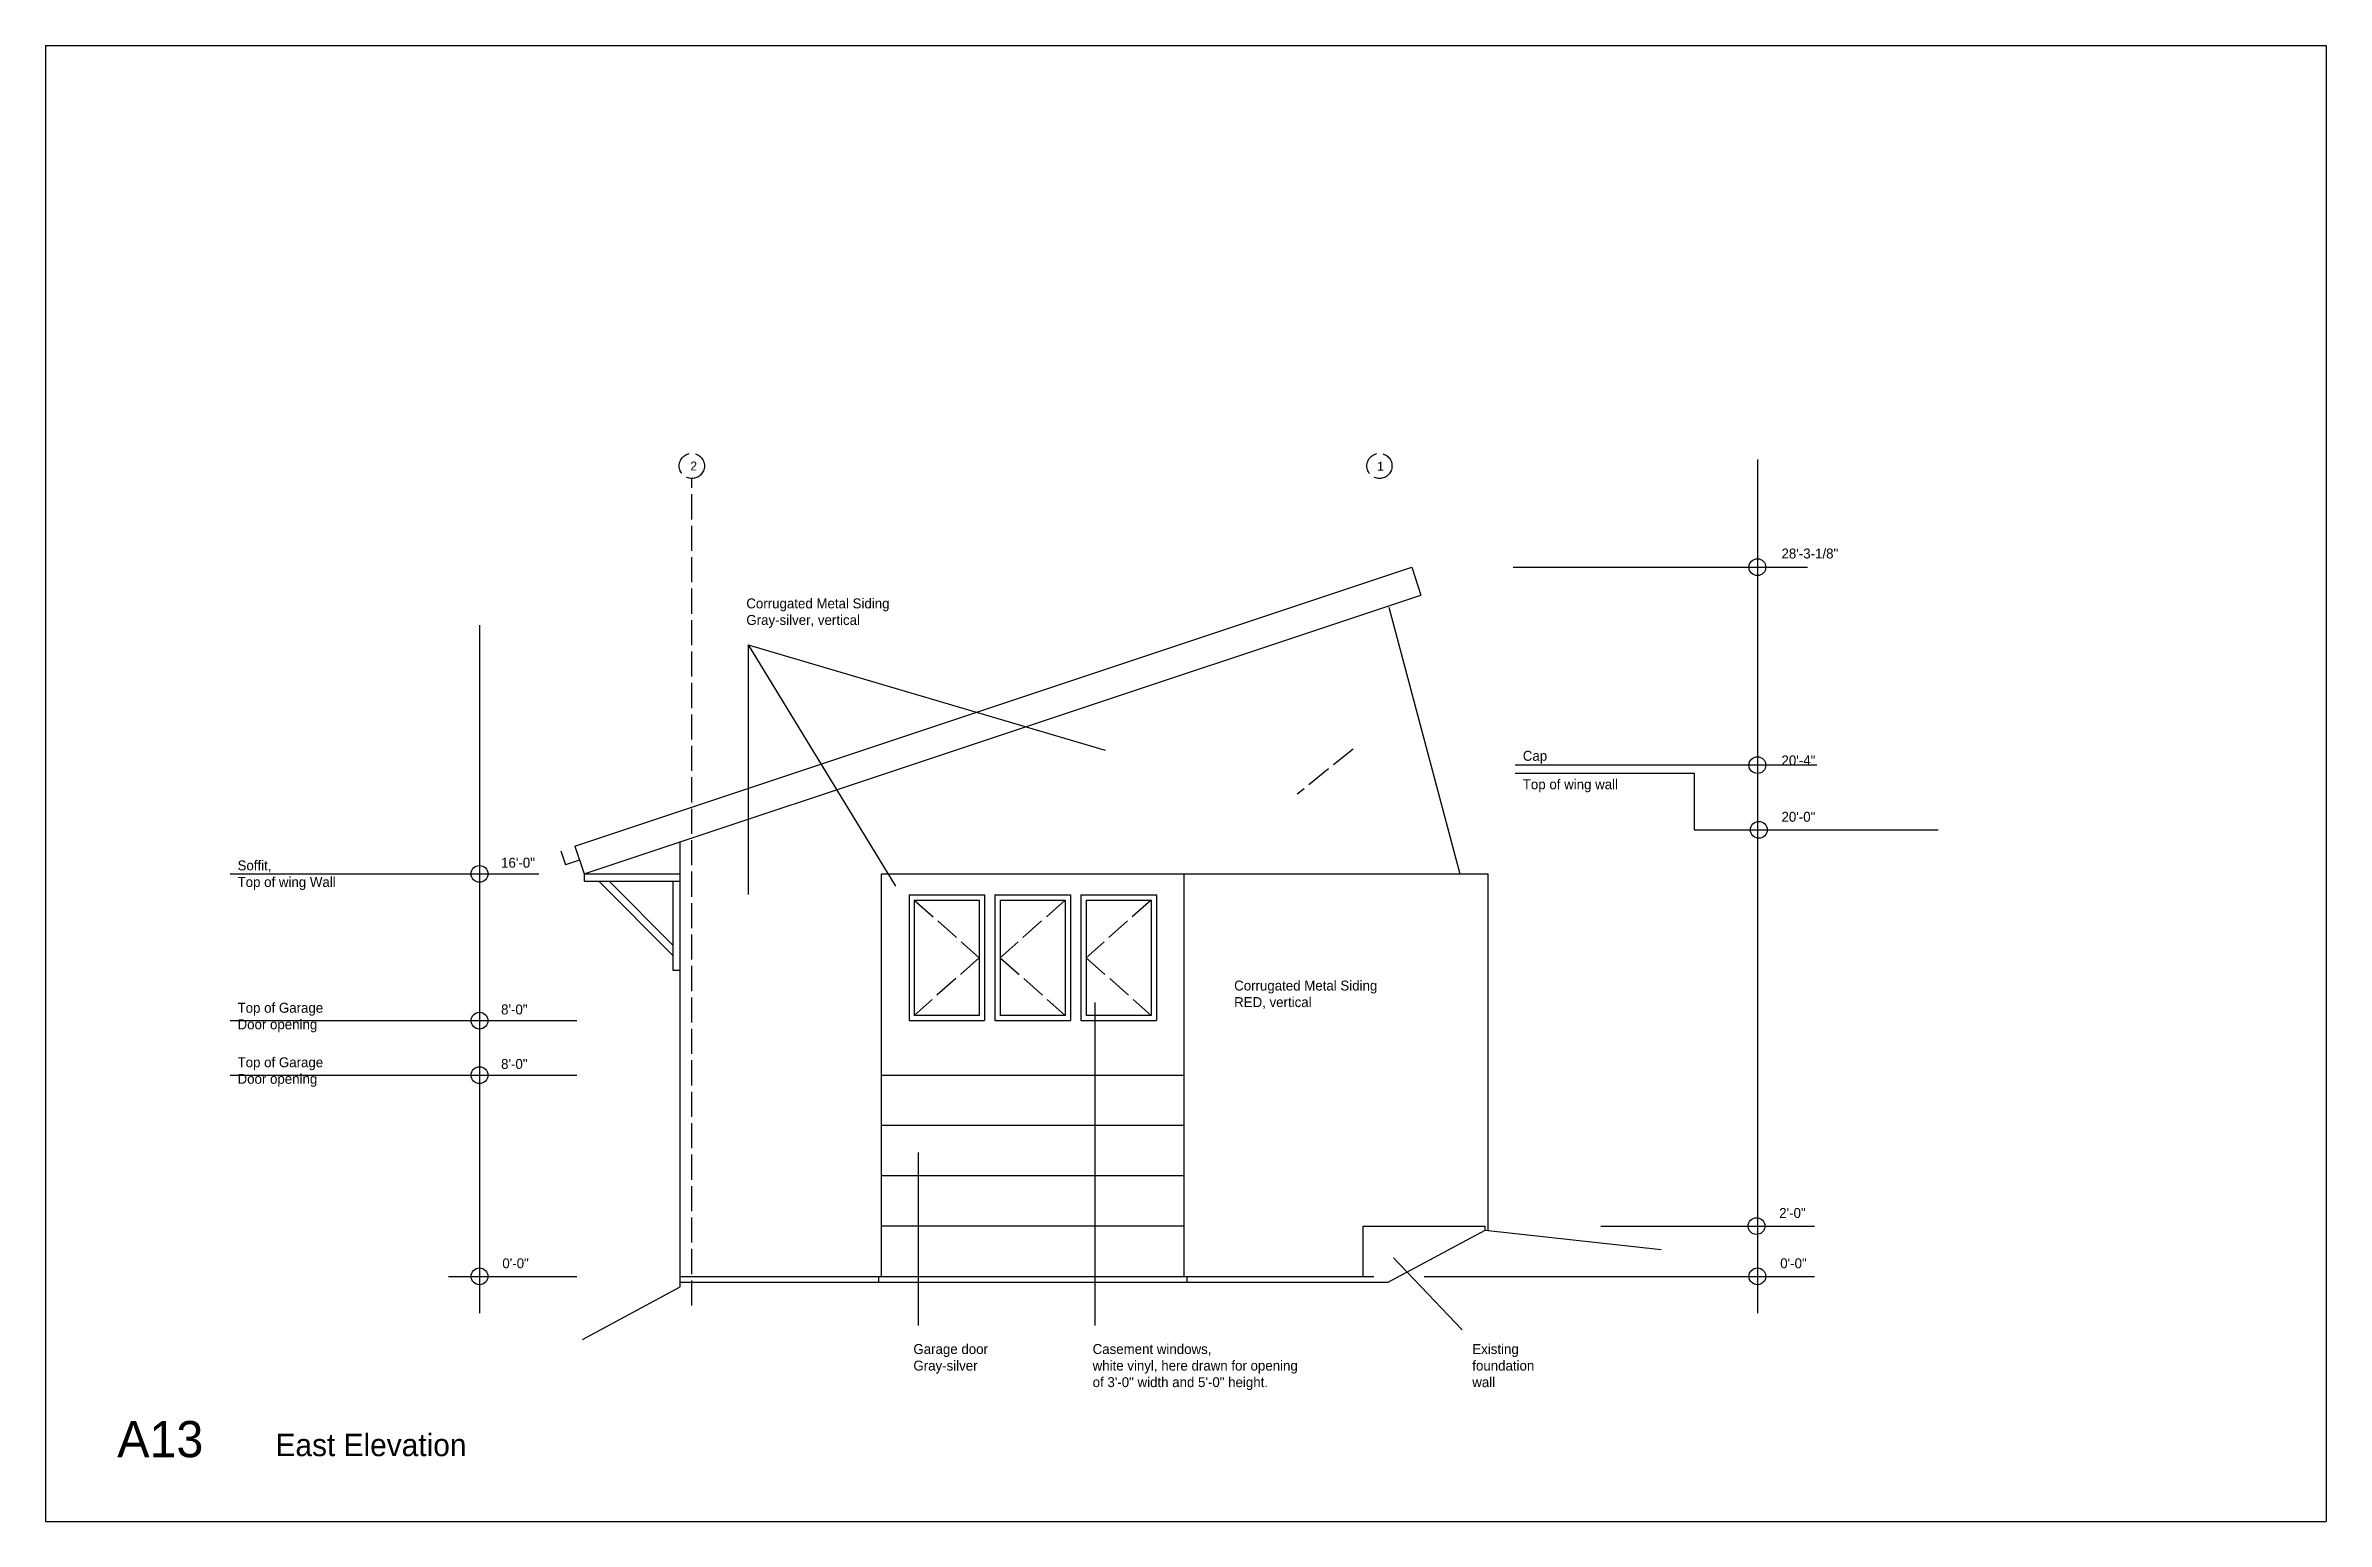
# Model space of a CAD drawing. Header units: inches. Extents: x -173 to 6951, y -1067 to 3486.
# Drawn here: x 2166 to 3254, y -1067 to -363 of the extents above; entities that cross this region are included whole.
import ezdxf

# ---------------------------------------------------------------- set-up
doc = ezdxf.new("R2010")
doc.units = ezdxf.units.IN
doc.header["$MEASUREMENT"] = 0
doc.linetypes.add('ACAD_ISO02W100', pattern=[15, 12, -3])
for name, color, linetype in [('const', 7, 'Continuous'), ('e1', 7, 'Continuous'), ('e2', 251, 'Continuous'), ('glassSwing', 172, 'ACAD_ISO02W100'), ('grid', 252, 'ACAD_ISO02W100'), ('millwork', 253, 'Continuous'), ('soffit', 253, 'ACAD_ISO02W100'), ('walls', 7, 'Continuous')]:
    doc.layers.add(name, color=color, linetype=linetype)

msp = doc.modelspace()

# ---------------------------------------------------------------- texts
at = {"layer": 'const', "attachment_point": 1}
for s, insert, char_height, width in [('2', (2473.6, -561.8), 4.26, 1625.197), ('1', (2801.2, -561.9), 4.26, 1625.197), ('28\'-3-1/8"', (2994.1, -603.3), 4.74, 1805.775), ('Corrugated Metal Siding^JGray-silver, vertical', (2500.3, -627.1), 4.736, 1805.775), ('Cap', (2870.7, -699.8), 4.74, 1805.775), ('20\'-4"', (2994.1, -702), 4.74, 1805.775), ('Top of wing wall', (2870.7, -713.4), 4.736, 1805.775), ('20\'-0"', (2994.1, -728.9), 4.74, 1805.775), ('16\'-0"', (2383.3, -750.8), 4.74, 1805.775), ('Soffit,^JTop of wing Wall', (2257.6, -752.1), 4.736, 1805.775), ('Corrugated Metal Siding^JRED, vertical', (2733, -809.4), 4.736, 1805.775), ('Top of Garage^JDoor opening', (2257.6, -820), 4.736, 1805.775), ('8\'-0"', (2383.3, -820.8), 4.74, 1805.775), ('Top of Garage^JDoor opening', (2257.6, -846), 4.736, 1805.775), ('8\'-0"', (2383.3, -846.8), 4.74, 1805.775), ('2\'-0"', (2993, -917.9), 4.74, 1805.775), ('0\'-0"', (2383.9, -941.9), 4.74, 1805.775), ('0\'-0"', (2993.5, -941.9), 4.74, 1805.775), ('Garage door^JGray-silver', (2580, -982.8), 4.736, 1805.775), ('Casement windows,^Jwhite vinyl, here drawn for opening^Jof 3\'-0" width and 5\'-0" height.', (2665.5, -982.8), 4.736, 1805.775), ('Existing^Jfoundation^Jwall', (2846.6, -982.8), 4.736, 1805.775), ('A13', (2200.2, -1019.5), 17.26, 6582.049), ('East Elevation', (2275.7, -1025.6), 10.656, 4062.993)]:
    msp.add_mtext(s, dxfattribs=dict(at, insert=insert, char_height=char_height, width=width))

# ---------------------------------------------------------------- linework, layer by layer
for p, q in [((2166, -363.4), (3254, -363.4)), ((2166, -363.4), (2166, -1067.4)), ((3254, -363.4), (3254, -1067.4)), ((2166, -1067.4), (3254, -1067.4))]:
    msp.add_line(p, q)
at = {"layer": 'e1'}
for p, q in [((2817.7, -612.2), (2822.1, -625.5)), ((2806.8, -631.2), (2840.6, -758.5)), ((2411.8, -747.5), (2414, -754.1)), ((2418.5, -745.2), (2422.9, -758.5)), ((2564.8, -854.5), (2564.8, -758.5)), ((2564.8, -758.5), (2854.1, -758.5)), ((2709.1, -950.5), (2709.1, -758.5)), ((2564.8, -854.5), (2709.1, -854.5)), ((2710.6, -953.5), (2710.6, -950.5))]:
    msp.add_line(p, q, dxfattribs=at)
at = {"layer": 'e2'}
for p, q in [((2982.6, -560.8), (2982.6, -968)), ((2866.1, -612.2), (3006.5, -612.2)), ((2373, -639.9), (2373, -968)), ((2501.2, -649.2), (2501.2, -768.4)), ((2501.2, -649.2), (2571.4, -764.3)), ((2501.2, -649.2), (2671.4, -699.4)), ((2867.1, -706.5), (3010.9, -706.5)), ((2867.1, -710.5), (2952.5, -710.5)), ((2952.5, -710.5), (2952.5, -737.5)), ((2952.5, -737.5), (3010.9, -737.5)), ((2952.5, -737.5), (3068.8, -737.5)), ((2254, -758.5), (2393.1, -758.5)), ((2393.1, -758.5), (2401.3, -758.5)), ((2422.9, -758.5), (2468.8, -758.5)), ((2564.8, -758.5), (2854.1, -758.5)), ((2564.8, -758.5), (2854.1, -758.5)), ((2422.9, -762), (2468.8, -762)), ((2577.9, -768.5), (2613.9, -768.5)), ((2577.9, -768.5), (2577.9, -828.5)), ((2580.4, -771), (2580.4, -826)), ((2580.4, -771), (2611.4, -771)), ((2611.4, -771), (2611.4, -826)), ((2613.9, -768.5), (2613.9, -828.5)), ((2618.9, -768.5), (2654.9, -768.5)), ((2618.9, -768.5), (2618.9, -828.5)), ((2621.4, -771), (2621.4, -826)), ((2621.4, -771), (2652.4, -771)), ((2652.4, -771), (2652.4, -826)), ((2654.9, -768.5), (2654.9, -828.5)), ((2659.9, -768.5), (2695.9, -768.5)), ((2659.9, -768.5), (2659.9, -828.5)), ((2662.4, -771), (2662.4, -826)), ((2662.4, -771), (2693.4, -771)), ((2693.4, -771), (2693.4, -826)), ((2695.9, -768.5), (2695.9, -828.5)), ((2611.4, -826), (2580.4, -826)), ((2652.4, -826), (2621.4, -826)), ((2693.4, -826), (2662.4, -826)), ((2666.5, -819.9), (2666.5, -974)), ((2254, -828.5), (2419.4, -828.5)), ((2577.9, -828.5), (2613.9, -828.5)), ((2618.9, -828.5), (2654.9, -828.5)), ((2659.9, -828.5), (2695.9, -828.5)), ((2254, -854.5), (2419.4, -854.5)), ((2709.1, -878.5), (2564.8, -878.5)), ((2582.2, -891.4), (2582.2, -974)), ((2709.1, -902.5), (2564.8, -902.5)), ((2709.1, -926.5), (2564.8, -926.5)), ((2794.6, -926.5), (2852.8, -926.5)), ((2794.6, -950.5), (2794.6, -926.5)), ((2823.7, -926.5), (2842.1, -926.5)), ((2908, -926.5), (3009.8, -926.5)), ((2841.8, -976), (2809, -941.7)), ((2358.3, -950.5), (2419.4, -950.5)), ((2468.8, -950.5), (2710.3, -950.5)), ((2563.4, -950.5), (2563.4, -953.5)), ((2710.3, -950.5), (2794.6, -950.5)), ((2710.3, -950.5), (2799.7, -950.5)), ((2823.7, -950.5), (3009.8, -950.5))]:
    msp.add_line(p, q, dxfattribs=at)
for centre, radius in [((2982.6, -612.2), 4), ((2982.6, -706.6), 4), ((2983.3, -737.5), 4), ((2373, -758.5), 4), ((2373, -828.5), 4), ((2373, -854.5), 4), ((2709.1, -854.5), 4.547473508864641e-13), ((2982.2, -926.5), 4), ((2373, -950.5), 4), ((2982.6, -950.5), 4)]:
    msp.add_circle(centre, radius, dxfattribs=at)
at = {"layer": 'glassSwing'}
msp.add_line((2789.7, -699), (2763.1, -720.5), dxfattribs=at)
msp.add_line((2789.7, -699), (2763.1, -720.5), dxfattribs=at)
at = {"layer": 'grid'}
msp.add_line((2474.3, -964.4), (2474.3, -569.9), dxfattribs=at)
for centre in [(2474.3, -563.9), (2802.3, -563.9)]:
    msp.add_circle(centre, 6, dxfattribs=at)
at = {"layer": 'millwork'}
for p, q in [((2422.9, -758.5), (2422.9, -762)), ((2429.9, -762), (2465.3, -797.4)), ((2434.8, -762), (2465.3, -792.5)), ((2465.3, -762), (2465.3, -804.4)), ((2465.3, -804.4), (2468.8, -804.4))]:
    msp.add_line(p, q, dxfattribs=at)
at = {"layer": 'soffit'}
for p, q in [((2580.4, -771), (2611.4, -798.5)), ((2652.4, -771), (2621.4, -798.5)), ((2693.4, -771), (2662.4, -798.5)), ((2611.4, -798.5), (2580.4, -826)), ((2621.4, -798.5), (2652.4, -826)), ((2662.4, -798.5), (2693.4, -826))]:
    msp.add_line(p, q, dxfattribs=at)
at = {"layer": 'walls'}
for p, q in [((2418.5, -745.2), (2817.7, -612.2)), ((2422.9, -758.5), (2822.1, -625.5)), ((2468.8, -955.5), (2468.8, -743.2)), ((2420.7, -751.9), (2414, -754.1)), ((2854.1, -928.6), (2854.1, -758.5)), ((2564.8, -950.5), (2564.8, -854.5)), ((2806.1, -953.5), (2852.8, -928.5)), ((2852.8, -928.5), (2852.8, -926.5)), ((2852.8, -928.5), (2936.7, -937.7)), ((2422.1, -980.6), (2468.8, -955.5)), ((2806.1, -953.5), (2468.8, -953.5))]:
    msp.add_line(p, q, dxfattribs=at)

msp.set_redraw_order([(e.dxf.handle, doc.entitydb.next_handle()) for e in msp.query("TEXT MTEXT ATTDEF DIMENSION ARC_DIMENSION")])  # texts and dimensions are drawn at this point

doc.saveas('drawing.dxf')
